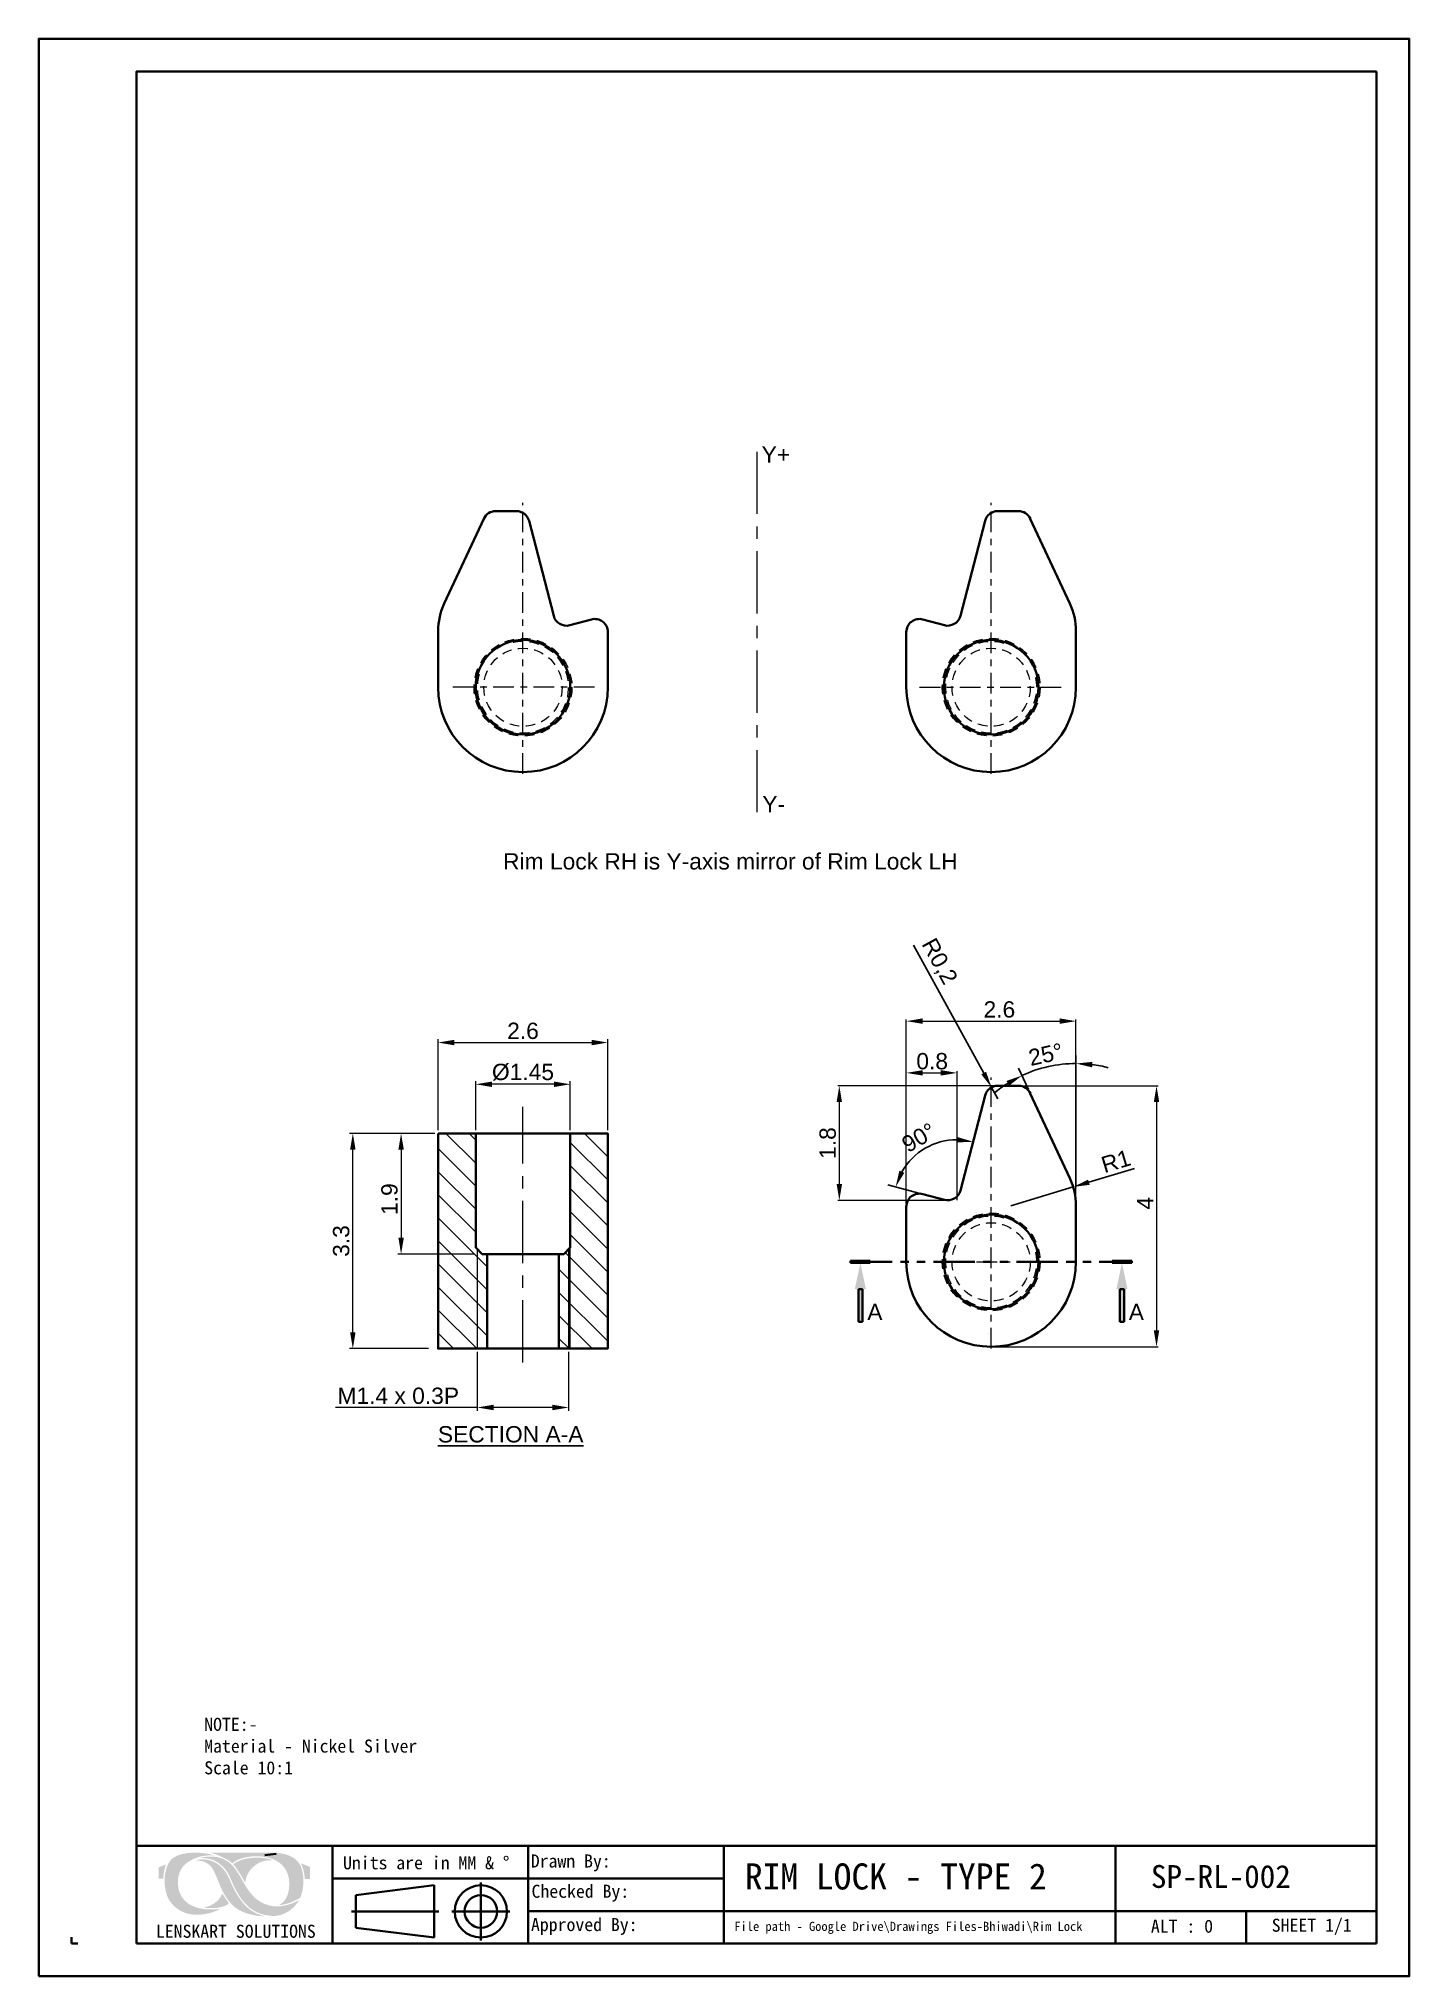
# Model space of a CAD drawing. Header units: millimetres. Extents: x 219 to 785, y 160 to 284.
# Drawn here: x 680.41 to 701.41, y 225.77 to 255.47 of the extents above; entities that cross this region are included whole.
import ezdxf
from ezdxf.enums import TextEntityAlignment as Align

# ---------------------------------------------------------------- set-up
doc = ezdxf.new("R2010")
doc.units = ezdxf.units.MM
for name, pattern in [('CENTER', [50.8, 31.75, -6.35, 6.35, -6.35]), ('HIDDEN', [0.075, 0.05, -0.025]), ('PHANTOM', [63.5, 31.75, -6.35, 6.35, -6.35, 6.35, -6.35])]:
    doc.linetypes.add(name, pattern=pattern)
doc.layers.get('0').update_dxf_attribs({"lineweight": 35})
for name, color, linetype, lineweight in [('Center line', 2, 'CENTER', 18), ('Dimension', 3, 'Continuous', 18), ('Hatch', 6, 'Continuous', 18), ('hidden line', 1, 'HIDDEN', 15), ('Section', 6, 'PHANTOM', 35), ('Text', 4, 'Continuous', 25), ('绘图层', 7, 'Continuous', 13)]:
    doc.layers.add(name, color=color, linetype=linetype, lineweight=lineweight)
doc.layers.add('图框-线条', color=7, linetype='Continuous')
doc.styles.get("Standard").update_dxf_attribs({"font": 'arial.ttf'})
doc.styles.add('宋体', font='SimSun.ttf')
doc.styles.add('样式 1', font='romant.shx')
doc.dimstyles.new('ISO-25', dxfattribs={"dimtxt": 2.5, "dimasz": 2.5, "dimexe": 1.25, "dimexo": 0.625, "dimtad": 1, "dimtxsty": 'Standard', "dimcen": 2.5, "dimadec": 0, "dimazin": 0, "dimtfac": 1, "dimtmove": 0, "dimatfit": 3, "dimfxl": 1, "dimarcsym": 0})
doc.dimstyles.new('ISO-25$0', dxfattribs={"dimtxt": 2.5, "dimasz": 2.5, "dimexe": 0.5, "dimexo": 1, "dimgap": 1, "dimtad": 0, "dimtih": 1, "dimtoh": 1, "dimdec": 1, "dimzin": 10, "dimdsep": 46, "dimlunit": 6, "dimtxsty": '样式 1', "dimcen": 0, "dimclrd": 256, "dimclre": 256, "dimclrt": 7, "dimazin": 0, "dimtfac": 1, "dimtdec": 1, "dimtofl": 0, "dimtmove": 0, "dimatfit": 0, "dimfxl": 1, "dimtolj": 1, "dimtzin": 10, "dimarcsym": 0})
doc.dimstyles.new('SIMPLEX', dxfattribs={"dimtxt": 2.5, "dimasz": 2.5, "dimexe": 0.5, "dimexo": 0.5, "dimgap": 0.5, "dimtad": 1, "dimzin": 0, "dimdsep": 46, "dimtxsty": 'Standard', "dimcen": 0, "dimclrd": 256, "dimclre": 256, "dimclrt": 256, "dimadec": 0, "dimazin": 0, "dimtm": 1e-09, "dimtfac": 0.75, "dimtofl": 0, "dimtmove": 0, "dimatfit": 3, "dimfxl": 1, "dimtzin": 0, "dimlwd": -1, "dimlwe": -1, "dimarcsym": 0})

msp = doc.modelspace()

# ---------------------------------------------------------------- texts
at = {"layer": 'Text'}
for s, p in [('Y+', (691.704, 249.097)), ('Y-', (691.671, 243.739)), ('Rim Lock RH is Y-axis mirror of Rim Lock LH', (691.007, 242.862)), ('A', (693.221, 235.954)), ('A', (697.228, 235.954))]:
    msp.add_text(s, height=0.25, dxfattribs=at).set_placement(p, align=Align.MIDDLE_CENTER)
at = {"layer": 'Text', "insert": (686.525, 234.204), "char_height": 0.25, "attachment_point": 1}
msp.add_mtext_dynamic_manual_height_columns('{\\LSECTION A-A}', width=4.57348, gutter_width=1, heights=[0], dxfattribs=at)
at = {"layer": '绘图层', "color": 7, "linetype": 'ByBlock', "lineweight": 9, "attachment_point": 5, "style": '宋体'}
for s, insert, char_height, width in [('\\pxql;{\\fNSimSun|b0|i0|c0|p49;NOTE:-\\PMaterial - Nickel Silver\\PScale 10:1}', (684.925, 229.298), 0.2, 3.96086), ('\\pxql;{\\fNSimSun|b0|i0|c0|p49;Units are in MM & %%D}', (686.599, 227.509), 0.2, 3.05443), ('\\pxql;{\\fNSimSun|b0|i0|c0|p49;Drawn By: }', (689.476, 227.509), 0.2, 3.05443), ('\\pxqc;{\\fNSimSun|b0|i0|c0|p49;RIM LOCK - TYPE 2}', (693.542, 227.298), 0.4, 5.26635), ('{\\fNSimSun|b0|i0|c0|p49;SP-RL-002}', (698.523, 227.298), 0.35, 4.64697), ('\\pxql;{\\fNSimSun|b0|i0|c0|p49;Checked By: }', (689.105, 227.045), 0.2, 2.29015), ('\\pxql;{\\fNSimSun|b0|i0|c0|p49;Approved By:}', (689.097, 226.534), 0.2, 2.29015), ('\\pxql;{\\fNSimSun|b0|i0|c0|p49;File path - Google Drive\\\\Drawings Files-Bhiwadi\\\\Rim Lock}', (695.563, 226.513), 0.14, 8.989), ('{\\fNSimSun|b0|i0|c0|p49;ALT : 0}', (697.927, 226.537), 0.2, 1.72791), ('{\\fNSimSun|b0|i0|c0|p49;SHEET 1/1}', (699.915, 226.529), 0.2, 1.72791), ('{\\fSimSun|b0|i0|c134|p2;LENSKART SOLUTIONS}', (683.429, 226.459), 0.2, 5.89745)]:
    msp.add_mtext(s, dxfattribs=dict(at, insert=insert, char_height=char_height, width=width))

# ---------------------------------------------------------------- blocks, each defined once
blk = doc.blocks.new('_FILLED')
at = {"color": 0, "linetype": 'ByBlock'}
blk.add_solid([(0, 0), (-1, 0.214), (-1, -0.214)], dxfattribs=at)
blk = doc.blocks.new('section arrow')
at = {"layer": 'Section'}
h = blk.add_hatch(color=256, dxfattribs=at)
h.dxf.hatch_style = 1
h.paths.add_polyline_path([(6987.516, 2336.116), (6987.516, 2336.053), (6988.016, 2336.053), (6988.016, 2336.116)])
h.paths.add_polyline_path([(6988.416, 2335.935), (6988.448, 2335.935), (6988.448, 2336.235), (6988.416, 2336.235)])
for points in [[(6988.448, 2335.935), (6988.448, 2336.235), (6988.416, 2336.235), (6988.416, 2335.935)], [(6988.016, 2336.116), (6987.516, 2336.116), (6987.516, 2336.053), (6988.016, 2336.053)]]:
    blk.add_lwpolyline(points, close=True, dxfattribs=at)
at = {"layer": 'Section', "xscale": 0.4, "yscale": 0.4, "zscale": 0.4}
blk.add_blockref('_FILLED', (6988.416, 2336.085), dxfattribs=at)
blk = doc.blocks.new('*D186')
at = {"layer": 'Defpoints', "color": 0, "transparency": 16777216}
for p in [(695.41, 239.421), (695.003, 235.421), (697.537, 235.421)]:
    blk.add_point(p, dxfattribs=at)
at = {"layer": 'Dimension', "transparency": 16777216}
for p, q in [((695.46, 239.421), (697.562, 239.421)), ((697.537, 239.171), (697.537, 235.671)), ((695.053, 235.421), (697.562, 235.421))]:
    blk.add_line(p, q, dxfattribs=at)
for points in [[(697.495, 239.171), (697.578, 239.171), (697.537, 239.421)], [(697.495, 235.671), (697.578, 235.671), (697.537, 235.421)]]:
    blk.add_solid(points, dxfattribs=at)
at = {"layer": 'Dimension', "transparency": 16777216, "insert": (697.362, 237.621), "char_height": 0.25, "attachment_point": 5, "rotation": 90}
blk.add_mtext('4', dxfattribs=at)
blk = doc.blocks.new('*D187')
at = {"layer": 'Defpoints', "color": 0, "transparency": 16777216}
for p in [(687.129, 235.392), (688.529, 235.392), (687.129, 234.49)]:
    blk.add_point(p, dxfattribs=at)
at = {"layer": 'Dimension', "transparency": 16777216}
for p, q in [((687.129, 235.342), (687.129, 234.44)), ((688.529, 235.342), (688.529, 234.44)), ((687.129, 234.49), (684.957, 234.49)), ((688.279, 234.49), (687.379, 234.49))]:
    blk.add_line(p, q, dxfattribs=at)
for points in [[(687.379, 234.532), (687.379, 234.448), (687.129, 234.49)], [(688.279, 234.532), (688.279, 234.448), (688.529, 234.49)]]:
    blk.add_solid(points, dxfattribs=at)
at = {"layer": 'Dimension', "transparency": 16777216, "insert": (685.918, 234.668), "char_height": 0.25, "attachment_point": 5}
blk.add_mtext('M1.4 x 0.3P', dxfattribs=at)
blk = doc.blocks.new('*D188')
at = {"layer": 'Defpoints', "color": 0, "transparency": 16777216}
for p in [(685.222, 238.692), (686.429, 238.692), (686.429, 235.392)]:
    blk.add_point(p, dxfattribs=at)
at = {"layer": 'Dimension', "transparency": 16777216}
for p, q in [((686.379, 238.692), (685.172, 238.692)), ((685.222, 235.642), (685.222, 238.442)), ((686.379, 235.392), (685.172, 235.392))]:
    blk.add_line(p, q, dxfattribs=at)
for points in [[(685.18, 238.442), (685.263, 238.442), (685.222, 238.692)], [(685.18, 235.642), (685.263, 235.642), (685.222, 235.392)]]:
    blk.add_solid(points, dxfattribs=at)
at = {"layer": 'Dimension', "transparency": 16777216, "insert": (685.044, 237.042), "char_height": 0.25, "attachment_point": 5, "rotation": 90}
blk.add_mtext('3.3', dxfattribs=at)
blk = doc.blocks.new('*D189')
at = {"layer": 'Defpoints', "color": 0, "transparency": 16777216}
for p in [(687.104, 239.444), (687.104, 238.692), (688.554, 238.692)]:
    blk.add_point(p, dxfattribs=at)
at = {"layer": 'Dimension', "transparency": 16777216}
for p, q in [((687.104, 238.742), (687.104, 239.494)), ((688.304, 239.444), (687.354, 239.444)), ((688.554, 238.742), (688.554, 239.494))]:
    blk.add_line(p, q, dxfattribs=at)
for points in [[(687.354, 239.486), (687.354, 239.403), (687.104, 239.444)], [(688.304, 239.486), (688.304, 239.403), (688.554, 239.444)]]:
    blk.add_solid(points, dxfattribs=at)
at = {"layer": 'Dimension', "transparency": 16777216, "insert": (687.829, 239.629), "char_height": 0.25, "attachment_point": 5}
blk.add_mtext('%%c1.45', dxfattribs=at)
blk = doc.blocks.new('*D190')
at = {"layer": 'Defpoints', "color": 0, "transparency": 16777216}
for p in [(686.529, 238.692), (685.961, 236.842), (687.129, 236.842)]:
    blk.add_point(p, dxfattribs=at)
at = {"layer": 'Dimension', "transparency": 16777216}
for p, q in [((686.479, 238.692), (685.911, 238.692)), ((685.961, 238.442), (685.961, 237.092)), ((687.079, 236.842), (685.911, 236.842))]:
    blk.add_line(p, q, dxfattribs=at)
for points in [[(685.92, 238.442), (686.003, 238.442), (685.961, 238.692)], [(685.92, 237.092), (686.003, 237.092), (685.961, 236.842)]]:
    blk.add_solid(points, dxfattribs=at)
at = {"layer": 'Dimension', "transparency": 16777216, "insert": (685.784, 237.684), "char_height": 0.25, "attachment_point": 5, "rotation": 90}
blk.add_mtext('1.9', dxfattribs=at)
blk = doc.blocks.new('*D191')
at = {"layer": 'Defpoints', "color": 0, "transparency": 16777216}
for p in [(689.129, 240.084), (686.529, 238.692), (689.129, 238.692)]:
    blk.add_point(p, dxfattribs=at)
at = {"layer": 'Dimension', "transparency": 16777216}
for p, q in [((686.529, 238.742), (686.529, 240.134)), ((686.779, 240.084), (688.879, 240.084)), ((689.129, 238.742), (689.129, 240.134))]:
    blk.add_line(p, q, dxfattribs=at)
for points in [[(686.779, 240.126), (686.779, 240.042), (686.529, 240.084)], [(688.879, 240.126), (688.879, 240.042), (689.129, 240.084)]]:
    blk.add_solid(points, dxfattribs=at)
at = {"layer": 'Dimension', "transparency": 16777216, "insert": (687.829, 240.262), "char_height": 0.25, "attachment_point": 5}
blk.add_mtext('2.6', dxfattribs=at)
blk = doc.blocks.new('*D193')
at = {"layer": 'Defpoints', "color": 0, "transparency": 16777216}
for p in [(695.105, 239.421), (692.676, 237.665), (694.338, 237.665)]:
    blk.add_point(p, dxfattribs=at)
at = {"layer": 'Dimension', "transparency": 16777216}
for p, q in [((695.055, 239.421), (692.651, 239.421)), ((692.676, 239.171), (692.676, 237.915)), ((694.288, 237.665), (692.651, 237.665))]:
    blk.add_line(p, q, dxfattribs=at)
for points in [[(692.635, 239.171), (692.718, 239.171), (692.676, 239.421)], [(692.635, 237.915), (692.718, 237.915), (692.676, 237.665)]]:
    blk.add_solid(points, dxfattribs=at)
at = {"layer": 'Dimension', "transparency": 16777216, "insert": (692.499, 238.543), "char_height": 0.25, "attachment_point": 5, "rotation": 90}
blk.add_mtext('1.8', dxfattribs=at)
blk = doc.blocks.new('*D194')
at = {"layer": 'Defpoints', "color": 0, "transparency": 16777216}
for p in [(694.481, 239.619), (694.481, 237.62), (693.703, 237.568)]:
    blk.add_point(p, dxfattribs=at)
at = {"layer": 'Dimension', "transparency": 16777216}
for p, q in [((693.703, 237.618), (693.703, 239.644)), ((693.953, 239.619), (694.231, 239.619)), ((694.481, 237.67), (694.481, 239.644))]:
    blk.add_line(p, q, dxfattribs=at)
for points in [[(693.953, 239.661), (693.953, 239.578), (693.703, 239.619)], [(694.231, 239.661), (694.231, 239.578), (694.481, 239.619)]]:
    blk.add_solid(points, dxfattribs=at)
at = {"layer": 'Dimension', "transparency": 16777216, "insert": (694.099, 239.797), "char_height": 0.25, "attachment_point": 5}
blk.add_mtext('0.8', dxfattribs=at)
blk = doc.blocks.new('*D192')
at = {"layer": 'Defpoints', "color": 0, "transparency": 16777216}
for p in [(696.303, 240.412), (693.703, 237.568), (696.303, 237.582)]:
    blk.add_point(p, dxfattribs=at)
at = {"layer": 'Dimension', "transparency": 16777216}
for p, q in [((693.703, 237.618), (693.703, 240.437)), ((693.953, 240.412), (696.053, 240.412)), ((696.303, 237.632), (696.303, 240.437))]:
    blk.add_line(p, q, dxfattribs=at)
for points in [[(693.953, 240.454), (693.953, 240.371), (693.703, 240.412)], [(696.053, 240.454), (696.053, 240.371), (696.303, 240.412)]]:
    blk.add_solid(points, dxfattribs=at)
at = {"layer": 'Dimension', "transparency": 16777216, "insert": (695.129, 240.59), "char_height": 0.25, "attachment_point": 5}
blk.add_mtext('2.6', dxfattribs=at)
blk = doc.blocks.new('*D195')
at = {"layer": 'Defpoints', "color": 0, "transparency": 16777216}
for p in [(696.02, 239.741), (695.603, 239.305), (696.21, 238.005), (696.303, 237.582), (696.303, 236.721)]:
    blk.add_point(p, dxfattribs=at)
at = {"layer": 'Dimension', "color": 0, "lineweight": -2, "transparency": 16777216}
for p, q in [((695.577, 239.362), (695.423, 239.692)), ((696.303, 237.867), (696.303, 239.887))]:
    blk.add_line(p, q, dxfattribs=at)
for start, end in [(90, 115), (75.358, 82.679), (122.321, 129.642)]:
    blk.add_arc((696.303, 237.804), 1.958, start, end, dxfattribs=at)
at = {"layer": 'Dimension', "color": 0, "transparency": 16777216}
for points in [[(696.55, 239.704), (696.556, 239.788), (696.303, 239.762)], [(695.237, 239.495), (695.277, 239.422), (695.476, 239.579)]]:
    blk.add_solid(points, dxfattribs=at)
at = {"layer": 'Dimension', "color": 0, "transparency": 16777216, "insert": (695.839, 239.901), "char_height": 0.25, "attachment_point": 5, "rotation": 12.5}
blk.add_mtext('25°', dxfattribs=at)
blk = doc.blocks.new('*D196')
at = {"layer": 'Defpoints', "color": 0, "transparency": 16777216}
for p in [(694.911, 239.271), (694.224, 238.56), (693.955, 237.761), (694.286, 237.672), (694.532, 237.815)]:
    blk.add_point(p, dxfattribs=at)
at = {"layer": 'Dimension', "color": 0, "lineweight": -2, "transparency": 16777216}
blk.add_line((693.895, 237.777), (693.419, 237.905), dxfattribs=at)
blk.add_arc((694.481, 237.62), 0.975, 90.1391, 150.2617, dxfattribs=at)
at = {"layer": 'Dimension', "color": 0, "transparency": 16777216}
for points in [[(694.484, 238.636), (694.473, 238.553), (694.727, 238.563)], [(693.673, 238.088), (693.596, 238.119), (693.54, 237.872)]]:
    blk.add_solid(points, dxfattribs=at)
at = {"layer": 'Dimension', "color": 0, "transparency": 16777216, "insert": (693.895, 238.627), "char_height": 0.25, "attachment_point": 5, "rotation": 30.2004}
blk.add_mtext('90°', dxfattribs=at)
blk = doc.blocks.new('*D197')
at = {"layer": 'Defpoints', "color": 0, "transparency": 16777216}
for p in [(695.009, 239.396), (695.105, 239.221)]:
    blk.add_point(p, dxfattribs=at)
at = {"layer": 'Dimension', "color": 0, "lineweight": -2, "transparency": 16777216}
for p, q in [((693.814, 241.577), (694.889, 239.616)), ((695.105, 239.221), (695.009, 239.396))]:
    blk.add_line(p, q, dxfattribs=at)
at = {"layer": 'Dimension', "color": 0, "transparency": 16777216}
blk.add_solid([(694.925, 239.636), (694.852, 239.596), (695.009, 239.396)], dxfattribs=at)
at = {"layer": 'Dimension', "color": 0, "transparency": 16777216, "insert": (694.197, 241.321), "char_height": 0.25, "attachment_point": 5, "rotation": 298.7015}
blk.add_mtext('R0,2', dxfattribs=at)
blk = doc.blocks.new('*D198')
at = {"layer": 'Defpoints', "color": 0, "transparency": 16777216}
for p in [(696.261, 237.871), (695.303, 237.582)]:
    blk.add_point(p, dxfattribs=at)
at = {"layer": 'Dimension', "color": 0, "lineweight": -2, "transparency": 16777216}
for p, q in [((697.199, 238.154), (696.5, 237.943)), ((695.303, 237.582), (696.261, 237.871))]:
    blk.add_line(p, q, dxfattribs=at)
at = {"layer": 'Dimension', "color": 0, "transparency": 16777216}
blk.add_solid([(696.488, 237.983), (696.512, 237.903), (696.261, 237.871)], dxfattribs=at)
at = {"layer": 'Dimension', "color": 0, "transparency": 16777216, "insert": (696.915, 238.265), "char_height": 0.25, "attachment_point": 5, "rotation": 16.7781}
blk.add_mtext('R1', dxfattribs=at)

# ---------------------------------------------------------------- dimensions: what is measured, and where the dimension line sits
at = {"layer": 'Dimension'}
dim = msp.add_radius_dim(center=(695.105, 239.221), mpoint=(695.009, 239.396), dimstyle='ISO-25', override={"dimscale": 0.1}, dxfattribs=at)
dim.commit()
dim.dimension.update_dxf_attribs({"geometry": '*D197', "text_midpoint": (694.011, 241.219), "dimtype": 164})
for base, p1, p2, dimstyle, override, picture, middle in [((696.303, 240.412), (693.703, 237.568), (696.303, 237.582), 'ISO-25$0', {"dimscale": 0.1, "dimexe": 0.25, "dimexo": 0.5, "dimgap": 0.5, "dimtad": 1, "dimtih": 0, "dimtoh": 0, "dimzin": 8, "dimlunit": 2, "dimtxsty": 'Standard', "dimclrt": 256, "dimtdec": 2, "dimatfit": 3, "dimtolj": 0, "dimtzin": 8, "dimlwd": 65535, "dimlwe": 65535}, '*D192', (695.129, 240.412)), ((687.104, 239.444), (688.554, 238.692), (687.104, 238.692), 'SIMPLEX', {"dimscale": 0.1, "dimpost": '%%c<>'}, '*D189', (687.829, 239.444)), ((694.481, 239.619), (693.703, 237.568), (694.481, 237.62), 'ISO-25$0', {"dimscale": 0.1, "dimexe": 0.25, "dimexo": 0.5, "dimgap": 0.5, "dimtad": 1, "dimtih": 0, "dimtoh": 0, "dimzin": 8, "dimlunit": 2, "dimtxsty": 'Standard', "dimclrt": 256, "dimtdec": 2, "dimatfit": 3, "dimtolj": 0, "dimtzin": 8, "dimlwd": 65535, "dimlwe": 65535}, '*D194', (694.099, 239.619))]:
    dim = msp.add_linear_dim(base=base, p1=p1, p2=p2, dimstyle=dimstyle, override=override, dxfattribs=at)
    dim.commit()
    dim.dimension.update_dxf_attribs({"geometry": picture, "text_midpoint": middle, "dimtype": 160})
dim = msp.add_linear_dim(base=(689.129, 240.084), p1=(686.529, 238.692), p2=(689.129, 238.692), dimstyle='SIMPLEX', override={"dimscale": 0.1, "dimdec": 1}, dxfattribs=at)
dim.commit()
dim.dimension.update_dxf_attribs({"geometry": '*D191', "text_midpoint": (687.829, 240.262)})
for base, line1, line2, picture, middle in [((696.02, 239.741), ((696.303, 237.582), (696.303, 236.721)), ((696.21, 238.005), (695.603, 239.305)), '*D195', (695.839, 239.901)), ((694.224, 238.56), ((694.532, 237.815), (694.911, 239.271)), ((694.286, 237.672), (693.955, 237.761)), '*D196', (693.895, 238.627))]:
    dim = msp.add_angular_dim_2l(base=base, line1=line1, line2=line2, dimstyle='ISO-25', override={"dimscale": 0.1, "dimdec": 1, "dimadec": 0}, dxfattribs=at)
    dim.commit()
    dim.dimension.update_dxf_attribs({"geometry": picture, "text_midpoint": middle})
dim = msp.add_linear_dim(base=(692.676, 237.665), p1=(695.105, 239.421), p2=(694.338, 237.665), angle=90, dimstyle='ISO-25$0', override={"dimscale": 0.1, "dimexe": 0.25, "dimexo": 0.5, "dimgap": 0.5, "dimtad": 1, "dimtih": 0, "dimtoh": 0, "dimzin": 8, "dimlunit": 2, "dimtxsty": 'Standard', "dimclrt": 256, "dimadec": 0, "dimtdec": 2, "dimatfit": 3, "dimtolj": 0, "dimtzin": 8, "dimlwd": 65535, "dimlwe": 65535}, dxfattribs=at)
dim.commit()
dim.dimension.update_dxf_attribs({"geometry": '*D193', "text_midpoint": (692.499, 238.543)})
for base, p1, p2, angle, dimstyle, override, picture, middle in [((697.537, 235.421), (695.41, 239.421), (695.003, 235.421), 90, 'ISO-25$0', {"dimscale": 0.1, "dimexe": 0.25, "dimexo": 0.5, "dimgap": 0.5, "dimtad": 1, "dimtih": 0, "dimtoh": 0, "dimdec": 2, "dimzin": 8, "dimlunit": 2, "dimtxsty": 'Standard', "dimclrt": 256, "dimtdec": 2, "dimatfit": 3, "dimtolj": 0, "dimtzin": 8, "dimlwd": 65535, "dimlwe": 65535}, '*D186', (697.537, 237.621)), ((685.222, 238.692), (686.429, 235.392), (686.429, 238.692), 90, 'SIMPLEX', {"dimscale": 0.1, "dimdec": 1}, '*D188', (685.222, 237.042)), ((685.961182165, 236.842059132), (686.529130886, 238.692059132), (687.129130886, 236.842059132), 270, 'SIMPLEX', {"dimscale": 0.1, "dimdec": 1}, '*D190', (685.961182165, 237.683749969))]:
    dim = msp.add_linear_dim(base=base, p1=p1, p2=p2, angle=angle, dimstyle=dimstyle, override=override, dxfattribs=at)
    dim.commit()
    dim.dimension.update_dxf_attribs({"geometry": picture, "text_midpoint": middle, "dimtype": 160})
dim = msp.add_radius_dim(center=(695.303, 237.582), mpoint=(696.261, 237.871), dimstyle='ISO-25', override={"dimscale": 0.1}, dxfattribs=at)
dim.commit()
dim.dimension.update_dxf_attribs({"geometry": '*D198', "text_midpoint": (696.915, 238.265)})
dim = msp.add_linear_dim(base=(687.129, 234.49), p1=(688.529, 235.392), p2=(687.129, 235.392), text='M<>', dimstyle='SIMPLEX', override={"dimscale": 0.1, "dimdec": 1, "dimpost": ' x 0.3P'}, dxfattribs=at)
dim.commit()
dim.dimension.update_dxf_attribs({"geometry": '*D187', "text_midpoint": (685.918, 234.49), "dimtype": 160})

# ---------------------------------------------------------------- hatches: boundary and pattern name
h = msp.add_hatch()
h.set_pattern_fill('ANGLE', color=256)
h.set_pattern_definition([(0, (283.408, 78.355), (0, 6.985), [5.08, -1.905]), (90, (283.408, 78.355), (-6.985, 4e-16), [5.08, -1.905])])
h.paths.add_polyline_path([(686.529, 235.392), (687.129, 235.392), (687.129, 236.917), (687.104, 236.942), (687.104, 238.692), (686.529, 238.692)])
h.paths.add_polyline_path([(688.554, 236.942), (688.529, 236.917), (688.529, 235.392), (689.129, 235.392), (689.129, 238.692), (688.554, 238.692)])
at = {"layer": 'Hatch'}
h = msp.add_hatch(dxfattribs=at)
h.set_pattern_fill('ANSI31', color=256, scale=2, angle=-90)
h.set_pattern_definition([(315, (523.77206, 669.56157), (0.1767767, 0.1767767), [])])
h.paths.add_polyline_path([(688.529, 235.392), (689.129, 235.392), (689.129, 238.692), (688.656, 238.692), (688.554, 238.692), (688.554, 236.942), (688.454, 236.842)])
h.paths.add_polyline_path([(686.529, 235.392), (687.129, 235.392), (687.104, 236.942), (687.104, 237.615), (687.104, 238.692), (686.779, 238.692), (686.529, 238.692)])
h.paths.add_polyline_path([(687.279, 236.842), (687.204, 236.842), (687.104, 236.942), (687.129, 235.392), (687.279, 235.392)])
h.paths.add_polyline_path([(688.454, 236.842), (688.379, 236.842), (688.379, 235.392), (688.529, 235.392)])
at = {"layer": '图框-线条', "lineweight": 0, "ltscale": 0.1}
h = msp.add_hatch(color=252, dxfattribs=at)
edge = h.paths.add_edge_path()
edge.add_spline(control_points=[(682.245, 227.441), (682.245, 227.441), (682.245, 227.269), (682.245, 227.269), (682.245, 227.269), (682.245, 227.269), (682.316, 227.269), (682.316, 227.269), (682.316, 227.269), (682.321, 227.31), (682.322, 227.344), (682.33, 227.384), (682.33, 227.384), (682.337, 227.419), (682.347, 227.454), (682.36, 227.485), (682.36, 227.485), (682.36, 227.485), (682.245, 227.441), (682.245, 227.441)], knot_values=[0, 0, 0, 0, 0.166667, 0.166667, 0.166667, 0.166667, 0.333333, 0.333333, 0.333333, 0.333333, 0.5, 0.5, 0.5, 0.5, 0.666667, 0.666667, 0.666667, 0.666667, 1, 1, 1, 1], degree=3, periodic=0)
edge = h.paths.add_edge_path()
edge.add_spline(control_points=[(684.485, 227.262), (684.485, 227.262), (684.566, 227.261), (684.566, 227.261), (684.566, 227.261), (684.566, 227.261), (684.566, 227.447), (684.566, 227.447), (684.566, 227.447), (684.566, 227.447), (684.425, 227.503), (684.425, 227.503), (684.425, 227.503), (684.439, 227.467), (684.455, 227.441), (684.466, 227.396), (684.466, 227.396), (684.478, 227.351), (684.481, 227.311), (684.485, 227.262)], knot_values=[0, 0, 0, 0, 0.166667, 0.166667, 0.166667, 0.166667, 0.333333, 0.333333, 0.333333, 0.333333, 0.5, 0.5, 0.5, 0.5, 0.666667, 0.666667, 0.666667, 0.666667, 1, 1, 1, 1], degree=3, periodic=0)
edge = h.paths.add_edge_path(flags=17)
edge.add_spline(control_points=[(682.937, 226.828), (682.95, 226.817), (683.032, 226.815), (683.047, 226.815), (683.047, 226.815), (683.135, 226.812), (683.267, 226.834), (683.324, 226.889), (683.324, 226.889), (683.319, 226.897), (683.316, 226.901), (683.31, 226.907), (683.31, 226.907), (683.31, 226.907), (683.223, 227.036), (683.223, 227.036), (683.223, 227.036), (683.202, 227.01), (683.193, 226.961), (683.113, 226.899), (683.113, 226.899), (683.066, 226.863), (683.01, 226.838), (682.937, 226.828)], knot_values=[0, 0, 0, 0, 0.142857, 0.142857, 0.142857, 0.142857, 0.285714, 0.285714, 0.285714, 0.285714, 0.428571, 0.428571, 0.428571, 0.428571, 0.571429, 0.571429, 0.571429, 0.571429, 0.714286, 0.714286, 0.714286, 0.714286, 1, 1, 1, 1], degree=3, periodic=0)
edge = h.paths.add_edge_path(flags=17)
edge.add_spline(control_points=[(683.392, 227.485), (683.397, 227.477), (683.398, 227.478), (683.404, 227.471), (683.404, 227.471), (683.469, 227.397), (683.562, 227.217), (683.574, 227.205), (683.574, 227.205), (683.58, 227.355), (683.705, 227.486), (683.829, 227.529), (683.829, 227.529), (683.893, 227.552), (683.928, 227.552), (684.001, 227.546), (684.001, 227.546), (683.977, 227.565), (683.876, 227.581), (683.851, 227.584), (683.851, 227.584), (683.729, 227.598), (683.554, 227.587), (683.446, 227.526), (683.446, 227.526), (683.429, 227.517), (683.398, 227.497), (683.392, 227.485)], knot_values=[0, 0, 0, 0, 0.125, 0.125, 0.125, 0.125, 0.25, 0.25, 0.25, 0.25, 0.375, 0.375, 0.375, 0.375, 0.5, 0.5, 0.5, 0.5, 0.625, 0.625, 0.625, 0.625, 0.75, 0.75, 0.75, 0.75, 1, 1, 1, 1], degree=3, periodic=0)
edge = h.paths.add_edge_path()
edge.add_spline(control_points=[(683.334, 227.25), (683.293, 227.342), (683.28, 227.367), (683.216, 227.436), (683.216, 227.436), (683.129, 227.53), (682.994, 227.577), (682.862, 227.559), (682.862, 227.559), (682.853, 227.558), (682.845, 227.557), (682.837, 227.555), (682.837, 227.555), (682.837, 227.555), (682.814, 227.548), (682.814, 227.548), (682.814, 227.548), (682.89, 227.544), (682.95, 227.533), (683.001, 227.495), (683.001, 227.495), (683.052, 227.457), (683.071, 227.426), (683.104, 227.36), (683.104, 227.36), (683.156, 227.252), (683.192, 227.131), (683.251, 227.03), (683.251, 227.03), (683.314, 226.924), (683.376, 226.846), (683.482, 226.784), (683.482, 226.784), (683.567, 226.734), (683.746, 226.687), (683.865, 226.692), (683.865, 226.692), (683.852, 226.698), (683.834, 226.701), (683.818, 226.705), (683.818, 226.705), (683.597, 226.773), (683.469, 226.961), (683.372, 227.166), (683.372, 227.166), (683.359, 227.194), (683.346, 227.222), (683.334, 227.25)], knot_values=[0, 0, 0, 0, 0.076923, 0.076923, 0.076923, 0.076923, 0.153846, 0.153846, 0.153846, 0.153846, 0.230769, 0.230769, 0.230769, 0.230769, 0.307692, 0.307692, 0.307692, 0.307692, 0.384615, 0.384615, 0.384615, 0.384615, 0.461538, 0.461538, 0.461538, 0.461538, 0.538462, 0.538462, 0.538462, 0.538462, 0.615385, 0.615385, 0.615385, 0.615385, 0.692308, 0.692308, 0.692308, 0.692308, 0.769231, 0.769231, 0.769231, 0.769231, 0.846154, 0.846154, 0.846154, 0.846154, 1, 1, 1, 1], degree=3, periodic=0)
edge = h.paths.add_edge_path()
edge.add_spline(control_points=[(684.396, 226.935), (684.393, 226.935), (684.311, 226.896), (684.294, 226.89), (684.294, 226.89), (684.259, 226.876), (684.217, 226.863), (684.178, 226.855), (684.178, 226.855), (684.08, 226.837), (684.009, 226.837), (683.916, 226.864), (683.916, 226.864), (683.757, 226.91), (683.665, 227.021), (683.59, 227.137), (683.59, 227.137), (683.458, 227.343), (683.404, 227.542), (683.15, 227.596), (683.15, 227.596), (683.107, 227.605), (683.055, 227.609), (683.01, 227.605), (683.01, 227.605), (682.98, 227.603), (682.908, 227.596), (682.886, 227.583), (682.886, 227.583), (682.998, 227.585), (683.086, 227.563), (683.165, 227.506), (683.165, 227.506), (683.331, 227.388), (683.336, 227.263), (683.422, 227.109), (683.422, 227.109), (683.464, 227.035), (683.494, 226.978), (683.551, 226.911), (683.551, 226.911), (683.67, 226.772), (683.796, 226.71), (683.99, 226.696), (683.99, 226.696), (684.084, 226.689), (684.178, 226.73), (684.24, 226.769), (684.24, 226.769), (684.283, 226.796), (684.316, 226.83), (684.348, 226.867), (684.348, 226.867), (684.365, 226.886), (684.383, 226.914), (684.396, 226.935)], knot_values=[0, 0, 0, 0, 0.066667, 0.066667, 0.066667, 0.066667, 0.133333, 0.133333, 0.133333, 0.133333, 0.2, 0.2, 0.2, 0.2, 0.266667, 0.266667, 0.266667, 0.266667, 0.333333, 0.333333, 0.333333, 0.333333, 0.4, 0.4, 0.4, 0.4, 0.466667, 0.466667, 0.466667, 0.466667, 0.533333, 0.533333, 0.533333, 0.533333, 0.6, 0.6, 0.6, 0.6, 0.666667, 0.666667, 0.666667, 0.666667, 0.733333, 0.733333, 0.733333, 0.733333, 0.8, 0.8, 0.8, 0.8, 0.866667, 0.866667, 0.866667, 0.866667, 1, 1, 1, 1], degree=3, periodic=0)
edge = h.paths.add_edge_path()
edge.add_spline(control_points=[(683.376, 227.501), (683.432, 227.545), (683.449, 227.559), (683.531, 227.582), (683.531, 227.582), (683.718, 227.634), (683.959, 227.62), (684.106, 227.505), (684.106, 227.505), (684.186, 227.442), (684.251, 227.331), (684.248, 227.177), (684.248, 227.177), (684.245, 227.062), (684.217, 226.952), (684.126, 226.886), (684.126, 226.886), (684.12, 226.881), (684.096, 226.866), (684.09, 226.864), (684.09, 226.864), (684.179, 226.859), (684.318, 226.919), (684.392, 226.961), (684.392, 226.961), (684.419, 226.976), (684.417, 226.974), (684.428, 227.006), (684.428, 227.006), (684.475, 227.132), (684.476, 227.307), (684.434, 227.43), (684.434, 227.43), (684.414, 227.486), (684.393, 227.516), (684.356, 227.552), (684.356, 227.552), (684.28, 227.629), (684.129, 227.664), (684.02, 227.664), (684.02, 227.664), (683.698, 227.664), (683.367, 227.667), (683.046, 227.664), (683.046, 227.664), (683.069, 227.654), (683.111, 227.644), (683.138, 227.634), (683.138, 227.634), (683.165, 227.624), (683.283, 227.569), (683.306, 227.555), (683.306, 227.555), (683.338, 227.535), (683.371, 227.505), (683.376, 227.501)], knot_values=[0, 0, 0, 0, 0.066667, 0.066667, 0.066667, 0.066667, 0.133333, 0.133333, 0.133333, 0.133333, 0.2, 0.2, 0.2, 0.2, 0.266667, 0.266667, 0.266667, 0.266667, 0.333333, 0.333333, 0.333333, 0.333333, 0.4, 0.4, 0.4, 0.4, 0.466667, 0.466667, 0.466667, 0.466667, 0.533333, 0.533333, 0.533333, 0.533333, 0.6, 0.6, 0.6, 0.6, 0.666667, 0.666667, 0.666667, 0.666667, 0.733333, 0.733333, 0.733333, 0.733333, 0.8, 0.8, 0.8, 0.8, 0.866667, 0.866667, 0.866667, 0.866667, 1, 1, 1, 1], degree=3, periodic=0)
edge = h.paths.add_edge_path()
edge.add_spline(control_points=[(683.198, 226.806), (683.184, 226.807), (683.158, 226.801), (683.142, 226.799), (683.142, 226.799), (682.885, 226.775), (682.581, 226.843), (682.544, 227.157), (682.544, 227.157), (682.527, 227.304), (682.573, 227.436), (682.69, 227.517), (682.69, 227.517), (682.808, 227.598), (682.925, 227.629), (683.098, 227.625), (683.098, 227.625), (683.098, 227.625), (683.029, 227.644), (683.029, 227.644), (683.029, 227.644), (682.876, 227.677), (682.647, 227.678), (682.512, 227.611), (682.512, 227.611), (682.436, 227.573), (682.394, 227.516), (682.364, 227.421), (682.364, 227.421), (682.315, 227.259), (682.329, 227.009), (682.451, 226.881), (682.451, 226.881), (682.466, 226.865), (682.474, 226.853), (682.492, 226.838), (682.492, 226.838), (682.511, 226.823), (682.515, 226.818), (682.539, 226.801), (682.539, 226.801), (682.697, 226.689), (682.902, 226.696), (683.082, 226.756), (683.082, 226.756), (683.103, 226.763), (683.124, 226.771), (683.143, 226.78), (683.143, 226.78), (683.155, 226.785), (683.191, 226.804), (683.198, 226.806)], knot_values=[0, 0, 0, 0, 0.071429, 0.071429, 0.071429, 0.071429, 0.142857, 0.142857, 0.142857, 0.142857, 0.214286, 0.214286, 0.214286, 0.214286, 0.285714, 0.285714, 0.285714, 0.285714, 0.357143, 0.357143, 0.357143, 0.357143, 0.428571, 0.428571, 0.428571, 0.428571, 0.5, 0.5, 0.5, 0.5, 0.571429, 0.571429, 0.571429, 0.571429, 0.642857, 0.642857, 0.642857, 0.642857, 0.714286, 0.714286, 0.714286, 0.714286, 0.785714, 0.785714, 0.785714, 0.785714, 0.857143, 0.857143, 0.857143, 0.857143, 1, 1, 1, 1], degree=3, periodic=0)

# ---------------------------------------------------------------- linework, layer by layer
for p, q in [((700.909, 226.271), (700.909, 254.971)), ((686.623, 246.814), (687.229, 248.114)), ((687.728, 248.23), (687.41, 248.23)), ((688.301, 246.624), (687.922, 248.08)), ((694.532, 246.624), (694.911, 248.08)), ((695.105, 248.23), (695.422, 248.23)), ((696.21, 246.814), (695.603, 248.114)), ((688.546, 246.481), (688.877, 246.57)), ((694.286, 246.481), (693.955, 246.57)), ((686.529, 246.391), (686.529, 245.53)), ((689.129, 246.377), (689.129, 245.53)), ((693.703, 246.377), (693.703, 245.53)), ((696.303, 246.391), (696.303, 245.53)), ((687.866, 244.43), (687.866, 244.43)), ((694.967, 244.43), (694.967, 244.43)), ((695.105, 239.421), (695.422, 239.421)), ((695.105, 239.421), (695.422, 239.421)), ((694.532, 237.815), (694.911, 239.271)), ((696.21, 238.005), (695.603, 239.305)), ((686.529, 236.092), (686.529, 238.692)), ((688.879, 238.692), (686.779, 238.692)), ((694.286, 237.672), (693.955, 237.761)), ((693.703, 237.568), (693.703, 236.721)), ((696.303, 237.582), (696.303, 236.721)), ((687.279, 236.842), (687.279, 235.392)), ((688.379, 236.842), (688.379, 235.392)), ((694.967, 235.621), (694.967, 235.621)), ((681.909, 227.771), (700.909, 227.771)), ((684.909, 227.771), (684.909, 226.271)), ((687.909, 227.771), (687.909, 226.271)), ((690.909, 227.771), (690.909, 226.771)), ((696.909, 226.271), (696.909, 227.771)), ((684.909, 227.271), (690.909, 227.271)), ((687.184, 226.321), (687.184, 227.21)), ((685.269, 227.015), (686.469, 227.165)), ((685.269, 227.015), (685.269, 226.515)), ((686.469, 227.165), (686.469, 226.365)), ((685.203, 226.765), (686.542, 226.765)), ((686.739, 226.765), (687.628, 226.765)), ((687.909, 226.771), (700.909, 226.771)), ((690.909, 226.771), (690.909, 226.271)), ((698.909, 226.271), (698.909, 226.771)), ((680.909, 226.271), (680.909, 226.371)), ((685.269, 226.515), (686.469, 226.365)), ((680.909, 226.271), (681.009, 226.271)), ((681.909, 226.271), (700.909, 226.271))]:
    msp.add_line(p, q)
at = {"color": 7}
msp.add_line((684.049, 227.65), (683.871, 227.628), dxfattribs=at)
for points in [[(680.409, 225.771), (701.409, 225.771), (701.409, 255.471), (680.409, 255.471)], [(686.529, 238.692), (686.529, 235.392), (689.129, 235.392), (689.129, 238.692)]]:
    msp.add_lwpolyline(points, close=True)
for points in [[(681.909, 226.271), (681.909, 254.971), (700.909, 254.971)], [(687.104, 238.692), (687.104, 236.942), (687.204, 236.842), (688.454, 236.842), (688.554, 236.942), (688.554, 238.692)]]:
    msp.add_lwpolyline(points)
for centre, radius in [((687.829, 245.53), 0.725), ((695.003, 245.53), 0.725), ((695.003, 236.721), 0.725), ((687.184, 226.765), 0.4), ((687.184, 226.765), 0.25)]:
    msp.add_circle(centre, radius)
for centre, radius, start, end in [((687.41, 248.03), 0.2, 90, 155), ((687.728, 248.03), 0.2, 14.5992, 90), ((695.105, 248.03), 0.2, 90, 165.4008), ((695.422, 248.03), 0.2, 25, 90), ((687.529, 246.391), 1, 155, 180), ((695.303, 246.391), 1, 0, 25), ((688.494, 246.674), 0.2, 194.5992, 285), ((688.929, 246.377), 0.2, 0, 105), ((693.903, 246.377), 0.2, 75, 180), ((694.338, 246.674), 0.2, 255, 345.4008), ((687.829, 245.53), 1.3, 180, 0), ((695.003, 245.53), 1.3, 180, 0), ((695.105, 239.221), 0.2, 90, 165.4008), ((695.105, 239.221), 0.2, 90, 165.4008), ((695.422, 239.221), 0.2, 25, 90), ((695.422, 239.221), 0.2, 25, 90), ((695.303, 237.582), 1, 0, 25), ((693.903, 237.568), 0.2, 75, 180), ((694.338, 237.865), 0.2, 255, 345.4008), ((695.003, 236.721), 1.3, 180, 0)]:
    msp.add_arc(centre, radius, start, end)
at = {"layer": 'Center line', "ltscale": 0.03}
for p, q in [((691.416, 243.615), (691.416, 249.224)), ((687.829, 235.18), (687.829, 239.097))]:
    msp.add_line(p, q, dxfattribs=at)
at = {"layer": 'Center line', "ltscale": 0.01}
for p, q in [((687.829, 244.201), (687.829, 248.357)), ((695.003, 244.201), (695.003, 248.357)), ((688.926, 245.53), (686.733, 245.53)), ((693.907, 245.53), (696.1, 245.53)), ((695.003, 235.392), (695.003, 239.548)), ((694.161, 236.721), (695.786, 236.721))]:
    msp.add_line(p, q, dxfattribs=at)
at = {"layer": 'Dimension'}
for p, q in [((687.129, 236.917), (687.129, 235.392)), ((688.529, 236.917), (688.529, 235.392))]:
    msp.add_line(p, q, dxfattribs=at)
at = {"layer": 'hidden line', "ltscale": 3}
for centre, radius in [((687.829, 245.53), 0.75), ((695.003, 245.53), 0.75), ((687.829, 245.53), 0.6), ((695.003, 245.53), 0.6), ((695.003, 236.721), 0.75), ((695.003, 236.721), 0.6)]:
    msp.add_circle(centre, radius, dxfattribs=at)
for centre, start, end in [((687.829, 245.53), 163.3985, 106.6015), ((695.003, 245.53), 73.3985, 16.6015), ((695.003, 236.721), 73.3985, 16.6015)]:
    msp.add_arc(centre, 0.7, start, end, dxfattribs=at)
at = {"layer": 'Section', "ltscale": 0.02}
msp.add_line((692.85, 236.721), (697.157, 236.721), dxfattribs=at)

# ---------------------------------------------------------------- block references
at = {"layer": 'Section', "rotation": 90}
for p in [(3029.084, -6751.711), (3033.092, -6751.711)]:
    msp.add_blockref('section arrow', p, dxfattribs=at)

msp.set_redraw_order([(e.dxf.handle, doc.entitydb.next_handle()) for e in msp.query("TEXT MTEXT ATTDEF DIMENSION ARC_DIMENSION")])  # texts and dimensions are drawn at this point

doc.saveas('drawing.dxf')
